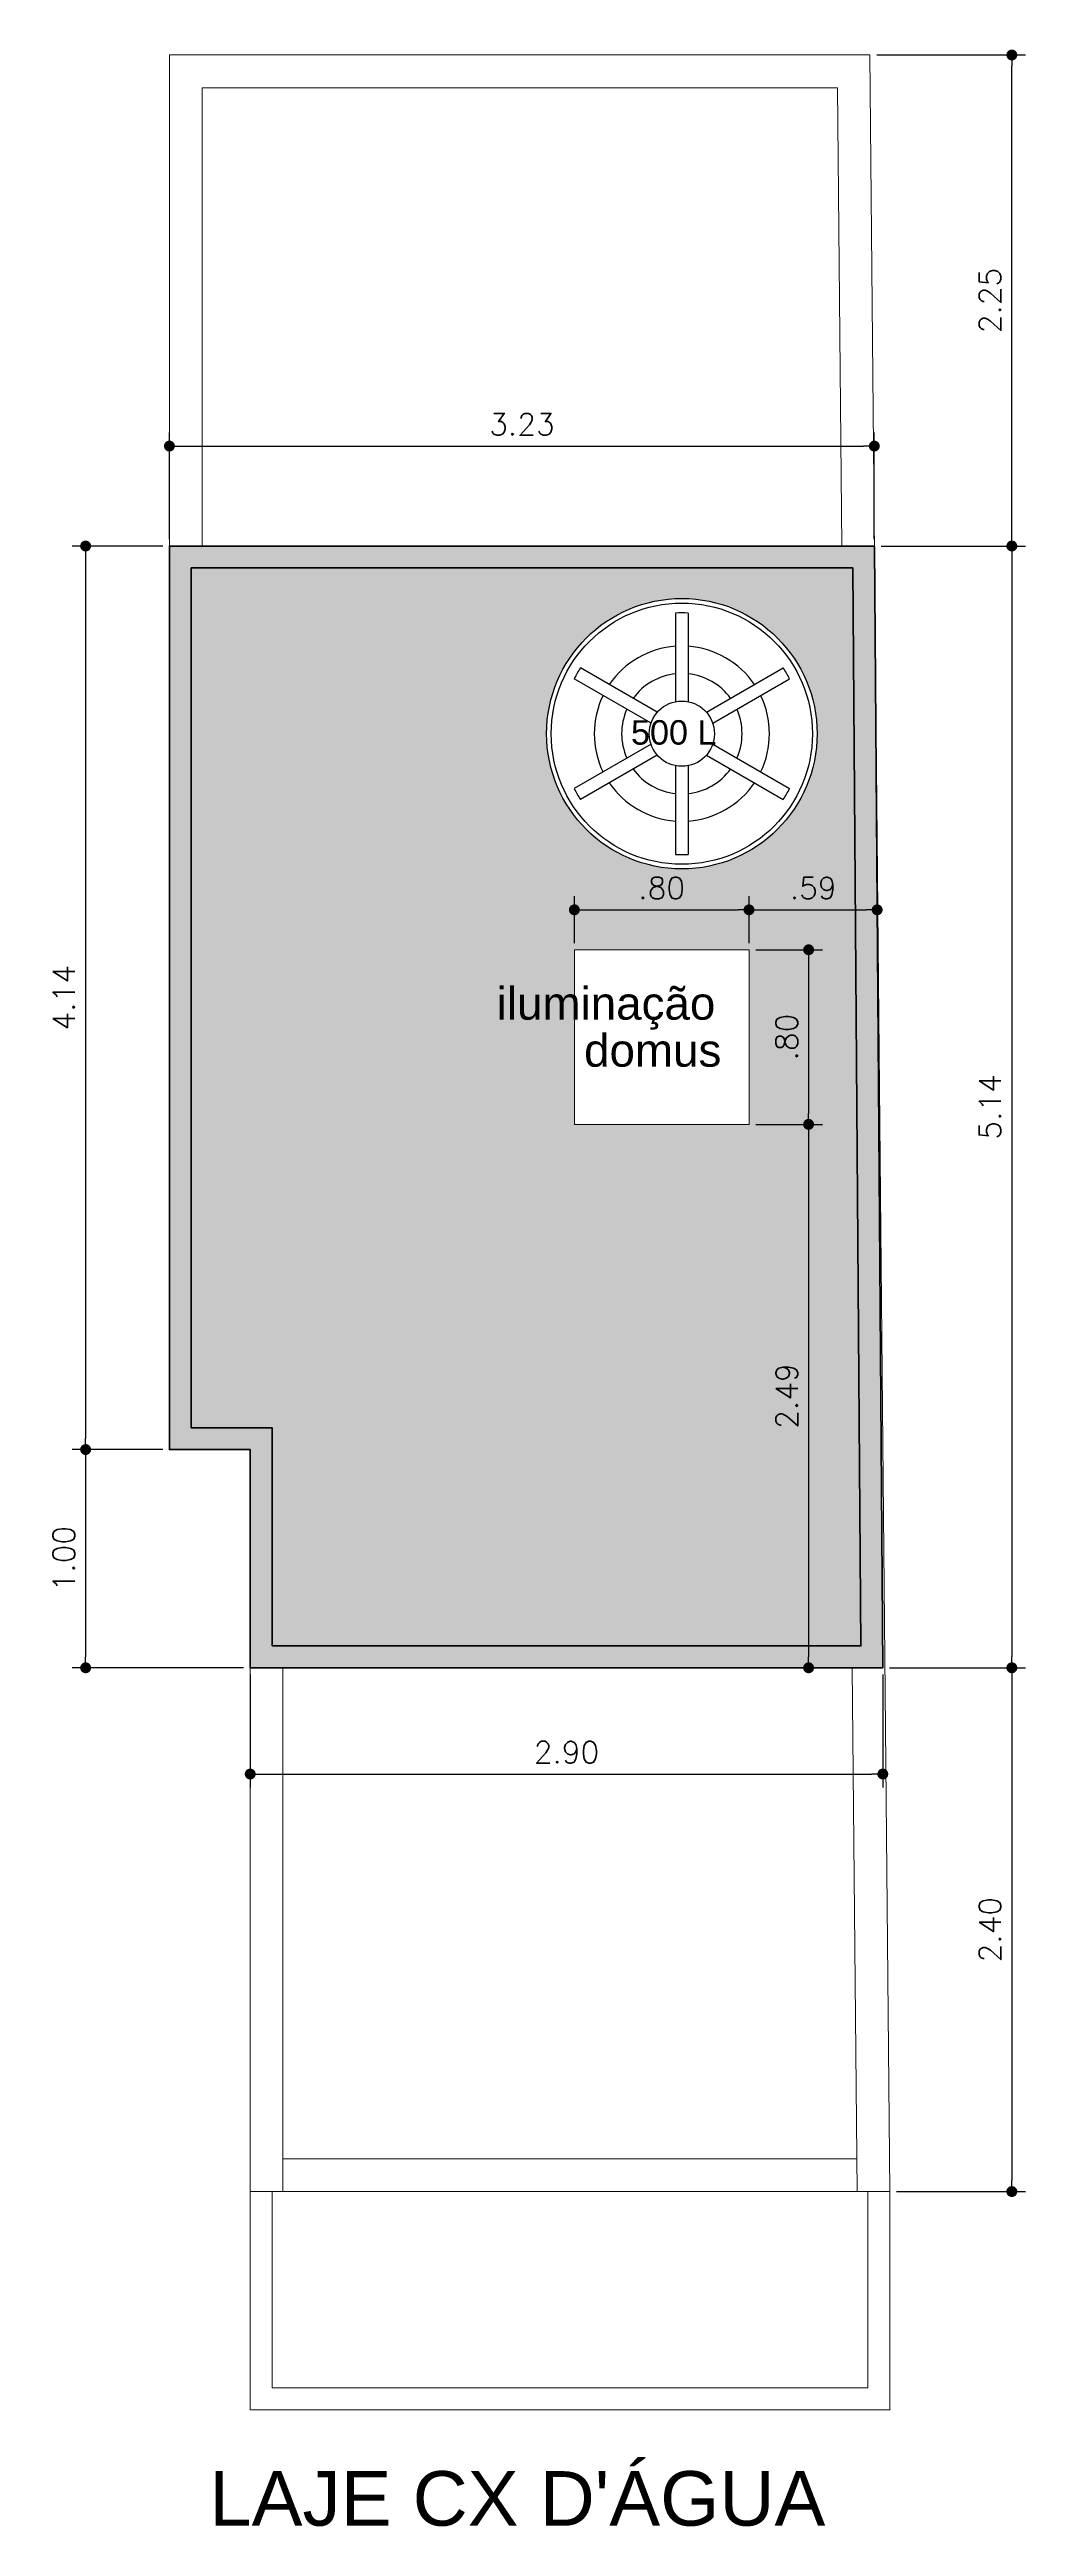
# Model space of a CAD drawing. Header units: millimetres. Extents: x -4763 to 645, y -25 to 217.
# Drawn here: x -33.48 to -29.01, y 45.41 to 56.76 of the extents above; entities that cross this region are included whole.
import ezdxf

# ---------------------------------------------------------------- set-up
doc = ezdxf.new("R2010")
doc.units = ezdxf.units.MM
doc.header["$LTSCALE"] = 0.5
doc.header["$PDMODE"] = 3
for name, color, linetype, lineweight in [('Alvenaria-alta', 5, 'Continuous', 50), ('Alvenaria-baixa', 3, 'Continuous', 20), ('ARQ CINZA', 253, 'Continuous', 13), ('ARQ cota externa', 1, 'Continuous', 15), ('ARQ Esquadria 2', 2, 'Continuous', 20), ('ARQ TEXTO 01', 250, 'Continuous', 18), ('ARQ VISTA 1', 1, 'Continuous', 15)]:
    doc.layers.add(name, color=color, linetype=linetype, lineweight=lineweight)
doc.layers.add('ARQ TEXTO 02', color=3, linetype='Continuous')
doc.layers.add('EQUIPAMENTOS', color=1, linetype='Continuous')
doc.styles.add('arial 015', font='arial.ttf', dxfattribs={"height": 0.15})
doc.styles.add('ARIAL 25', font='arial.ttf', dxfattribs={"height": 0.25})
doc.styles.add('ARIAL-020', font='arial.ttf', dxfattribs={"height": 0.2})
doc.styles.add('RS50', font='romans.shx', dxfattribs={"height": 0.1})
doc.dimstyles.new('Cota 50', dxfattribs={"dimscale": 0.05, "dimtxt": 0.1, "dimasz": 1, "dimexe": 1.25, "dimexo": 0.625, "dimgap": 1, "dimtad": 1, "dimzin": 4, "dimdsep": 46, "dimtxsty": 'RS50', "dimblk": 'DOT', "dimcen": 0.1, "dimclrd": 256, "dimclre": 256, "dimclrt": 256, "dimadec": 0, "dimazin": 0, "dimtfac": 1, "dimtix": 1, "dimtmove": 0, "dimatfit": 3, "dimldrblk": 'DOT', "dimfxl": 1.25, "dimarcsym": 0})

# ---------------------------------------------------------------- blocks, each defined once
blk = doc.blocks.new('_Dot')
at = {"color": 0, "linetype": 'ByBlock', "lineweight": -2}
blk.add_line((-0.5, 0), (-1, 0), dxfattribs=at)
at = {"color": 0, "linetype": 'ByBlock', "const_width": 0.5}
blk.add_lwpolyline([(-0.25, 0, 1), (0.25, 0, 1)], format="xyb", close=True, dxfattribs=at)
blk = doc.blocks.new('*D101')
at = {"layer": 'ARQ cota externa', "lineweight": -2, "transparency": 16777216}
for p, q in [((-32.966, 54.481), (-33.381, 54.481)), ((-33.319, 54.431), (-33.319, 50.391)), ((-32.966, 50.341), (-33.381, 50.341))]:
    blk.add_line(p, q, dxfattribs=at)
at = {"layer": 'DEFPOINTS', "color": 0, "transparency": 16777216}
for p in [(-32.935, 54.481), (-33.319, 50.341), (-32.935, 50.341)]:
    blk.add_point(p, dxfattribs=at)
at = {"layer": 'ARQ cota externa', "lineweight": -2, "transparency": 16777216, "xscale": 0.05, "yscale": 0.05, "zscale": 0.05}
for p, rotation in [((-33.319, 54.481), 90), ((-33.319, 50.341), 270)]:
    blk.add_blockref('_Dot', p, dxfattribs=dict(at, rotation=rotation))
at = {"layer": 'ARQ cota externa', "transparency": 16777216, "insert": (-33.419, 52.411), "char_height": 0.1, "attachment_point": 5, "rotation": 90, "style": 'RS50'}
blk.add_mtext('4.14', dxfattribs=at)
blk = doc.blocks.new('*D102')
at = {"layer": 'ARQ cota externa', "lineweight": -2, "transparency": 16777216}
for p, q in [((-32.966, 50.341), (-33.381, 50.341)), ((-33.319, 50.291), (-33.319, 49.391)), ((-32.596, 49.341), (-33.381, 49.341))]:
    blk.add_line(p, q, dxfattribs=at)
at = {"layer": 'DEFPOINTS', "color": 0, "transparency": 16777216}
for p in [(-32.935, 50.341), (-33.319, 49.341), (-32.565, 49.341)]:
    blk.add_point(p, dxfattribs=at)
at = {"layer": 'ARQ cota externa', "lineweight": -2, "transparency": 16777216, "xscale": 0.05, "yscale": 0.05, "zscale": 0.05}
for p, rotation in [((-33.319, 50.341), 90), ((-33.319, 49.341), 270)]:
    blk.add_blockref('_Dot', p, dxfattribs=dict(at, rotation=rotation))
at = {"layer": 'ARQ cota externa', "transparency": 16777216, "insert": (-33.419, 49.841), "char_height": 0.1, "attachment_point": 5, "rotation": 90, "style": 'RS50'}
blk.add_mtext('1.00', dxfattribs=at)
blk = doc.blocks.new('*D103')
at = {"layer": 'ARQ cota externa', "lineweight": -2, "transparency": 16777216}
for p, q in [((-32.935, 54.512), (-32.935, 55.001)), ((-32.885, 54.939), (-29.756, 54.939)), ((-29.706, 54.512), (-29.706, 55.001))]:
    blk.add_line(p, q, dxfattribs=at)
at = {"layer": 'DEFPOINTS', "color": 0, "transparency": 16777216}
for p in [(-29.706, 54.939), (-32.935, 54.481), (-29.706, 54.481)]:
    blk.add_point(p, dxfattribs=at)
at = {"layer": 'ARQ cota externa', "lineweight": -2, "transparency": 16777216, "xscale": 0.05, "yscale": 0.05, "zscale": 0.05, "rotation": 180}
blk.add_blockref('_Dot', (-32.935, 54.939), dxfattribs=at)
at = {"layer": 'ARQ cota externa', "lineweight": -2, "transparency": 16777216, "xscale": 0.05, "yscale": 0.05, "zscale": 0.05}
blk.add_blockref('_Dot', (-29.706, 54.939), dxfattribs=at)
at = {"layer": 'ARQ cota externa', "transparency": 16777216, "insert": (-31.32, 55.039), "char_height": 0.1, "attachment_point": 5, "style": 'RS50'}
blk.add_mtext('3.23', dxfattribs=at)
blk = doc.blocks.new('*D104')
at = {"layer": 'ARQ cota externa', "lineweight": -2, "transparency": 16777216}
for p, q in [((-32.565, 49.31), (-32.565, 48.792)), ((-29.667, 49.31), (-29.667, 48.792)), ((-32.515, 48.854), (-29.717, 48.854))]:
    blk.add_line(p, q, dxfattribs=at)
at = {"layer": 'DEFPOINTS', "color": 0, "transparency": 16777216}
for p in [(-32.565, 49.341), (-29.667, 49.341), (-29.667, 48.854)]:
    blk.add_point(p, dxfattribs=at)
at = {"layer": 'ARQ cota externa', "lineweight": -2, "transparency": 16777216, "xscale": 0.05, "yscale": 0.05, "zscale": 0.05, "rotation": 180}
blk.add_blockref('_Dot', (-32.565, 48.854), dxfattribs=at)
at = {"layer": 'ARQ cota externa', "lineweight": -2, "transparency": 16777216, "xscale": 0.05, "yscale": 0.05, "zscale": 0.05}
blk.add_blockref('_Dot', (-29.667, 48.854), dxfattribs=at)
at = {"layer": 'ARQ cota externa', "transparency": 16777216, "insert": (-31.116, 48.954), "char_height": 0.1, "attachment_point": 5, "style": 'RS50'}
blk.add_mtext('2.90', dxfattribs=at)
blk = doc.blocks.new('*D106')
at = {"layer": 'ARQ cota externa', "lineweight": -2, "transparency": 16777216}
for p, q in [((-29.674, 54.481), (-29.014, 54.481)), ((-29.076, 54.431), (-29.076, 49.391)), ((-29.636, 49.341), (-29.014, 49.341))]:
    blk.add_line(p, q, dxfattribs=at)
at = {"layer": 'DEFPOINTS', "color": 0, "transparency": 16777216}
for p in [(-29.706, 54.481), (-29.667, 49.341), (-29.076, 49.341)]:
    blk.add_point(p, dxfattribs=at)
at = {"layer": 'ARQ cota externa', "lineweight": -2, "transparency": 16777216, "xscale": 0.05, "yscale": 0.05, "zscale": 0.05}
for p, rotation in [((-29.076, 54.481), 90), ((-29.076, 49.341), 270)]:
    blk.add_blockref('_Dot', p, dxfattribs=dict(at, rotation=rotation))
at = {"layer": 'ARQ cota externa', "transparency": 16777216, "insert": (-29.176, 51.911), "char_height": 0.1, "attachment_point": 5, "rotation": 90, "style": 'RS50'}
blk.add_mtext('5.14', dxfattribs=at)
blk = doc.blocks.new('*D107')
at = {"layer": 'ARQ cota externa', "lineweight": -2, "transparency": 16777216}
for p, q in [((-29.636, 49.341), (-29.014, 49.341)), ((-29.076, 49.291), (-29.076, 46.991)), ((-29.604, 46.941), (-29.014, 46.941))]:
    blk.add_line(p, q, dxfattribs=at)
at = {"layer": 'DEFPOINTS', "color": 0, "transparency": 16777216}
for p in [(-29.667, 49.341), (-29.635, 46.941), (-29.076, 46.941)]:
    blk.add_point(p, dxfattribs=at)
at = {"layer": 'ARQ cota externa', "lineweight": -2, "transparency": 16777216, "xscale": 0.05, "yscale": 0.05, "zscale": 0.05}
for p, rotation in [((-29.076, 49.341), 90), ((-29.076, 46.941), 270)]:
    blk.add_blockref('_Dot', p, dxfattribs=dict(at, rotation=rotation))
at = {"layer": 'ARQ cota externa', "transparency": 16777216, "insert": (-29.176, 48.141), "char_height": 0.1, "attachment_point": 5, "rotation": 90, "style": 'RS50'}
blk.add_mtext('2.40', dxfattribs=at)
blk = doc.blocks.new('*D108')
at = {"layer": 'ARQ cota externa', "lineweight": -2, "transparency": 16777216}
for p, q in [((-29.695, 56.731), (-29.014, 56.731)), ((-29.076, 54.531), (-29.076, 56.681)), ((-29.674, 54.481), (-29.014, 54.481))]:
    blk.add_line(p, q, dxfattribs=at)
at = {"layer": 'DEFPOINTS', "color": 0, "transparency": 16777216}
for p in [(-29.727, 56.731), (-29.076, 56.731), (-29.706, 54.481)]:
    blk.add_point(p, dxfattribs=at)
at = {"layer": 'ARQ cota externa', "lineweight": -2, "transparency": 16777216, "xscale": 0.05, "yscale": 0.05, "zscale": 0.05}
for p, rotation in [((-29.076, 56.731), 90), ((-29.076, 54.481), 270)]:
    blk.add_blockref('_Dot', p, dxfattribs=dict(at, rotation=rotation))
at = {"layer": 'ARQ cota externa', "transparency": 16777216, "insert": (-29.176, 55.606), "char_height": 0.1, "attachment_point": 5, "rotation": 90, "style": 'RS50'}
blk.add_mtext('2.25', dxfattribs=at)
blk = doc.blocks.new('*D117')
at = {"layer": 'ARQ cota externa', "lineweight": -2, "transparency": 16777216}
for p, q in [((-31.08, 52.662), (-31.08, 52.876)), ((-31.03, 52.814), (-30.33, 52.814)), ((-30.28, 52.662), (-30.28, 52.876))]:
    blk.add_line(p, q, dxfattribs=at)
at = {"layer": 'DEFPOINTS', "color": 0, "transparency": 16777216}
for p in [(-30.28, 52.814), (-31.08, 52.631), (-30.28, 52.631)]:
    blk.add_point(p, dxfattribs=at)
at = {"layer": 'ARQ cota externa', "lineweight": -2, "transparency": 16777216, "xscale": 0.05, "yscale": 0.05, "zscale": 0.05, "rotation": 180}
blk.add_blockref('_Dot', (-31.08, 52.814), dxfattribs=at)
at = {"layer": 'ARQ cota externa', "lineweight": -2, "transparency": 16777216, "xscale": 0.05, "yscale": 0.05, "zscale": 0.05}
blk.add_blockref('_Dot', (-30.28, 52.814), dxfattribs=at)
at = {"layer": 'ARQ cota externa', "transparency": 16777216, "insert": (-30.68, 52.914), "char_height": 0.1, "attachment_point": 5, "style": 'RS50'}
blk.add_mtext('.80', dxfattribs=at)
blk = doc.blocks.new('*D118')
at = {"layer": 'ARQ cota externa', "lineweight": -2, "transparency": 16777216}
for p, q in [((-30.28, 52.662), (-30.28, 52.876)), ((-30.23, 52.814), (-29.743, 52.814)), ((-29.693, 52.787), (-29.693, 52.751))]:
    blk.add_line(p, q, dxfattribs=at)
at = {"layer": 'DEFPOINTS', "color": 0, "transparency": 16777216}
for p in [(-29.693, 52.819), (-29.693, 52.814), (-30.28, 52.631)]:
    blk.add_point(p, dxfattribs=at)
at = {"layer": 'ARQ cota externa', "lineweight": -2, "transparency": 16777216, "xscale": 0.05, "yscale": 0.05, "zscale": 0.05, "rotation": 180}
blk.add_blockref('_Dot', (-30.28, 52.814), dxfattribs=at)
at = {"layer": 'ARQ cota externa', "lineweight": -2, "transparency": 16777216, "xscale": 0.05, "yscale": 0.05, "zscale": 0.05}
blk.add_blockref('_Dot', (-29.693, 52.814), dxfattribs=at)
at = {"layer": 'ARQ cota externa', "transparency": 16777216, "insert": (-29.986, 52.914), "char_height": 0.1, "attachment_point": 5, "style": 'RS50'}
blk.add_mtext('.59', dxfattribs=at)
blk = doc.blocks.new('*D119')
at = {"layer": 'ARQ cota externa', "lineweight": -2, "transparency": 16777216}
for p, q in [((-30.248, 52.631), (-29.944, 52.631)), ((-30.007, 52.581), (-30.007, 51.881)), ((-30.248, 51.831), (-29.944, 51.831))]:
    blk.add_line(p, q, dxfattribs=at)
at = {"layer": 'DEFPOINTS', "color": 0, "transparency": 16777216}
for p in [(-30.28, 52.631), (-30.28, 51.831), (-30.007, 51.831)]:
    blk.add_point(p, dxfattribs=at)
at = {"layer": 'ARQ cota externa', "lineweight": -2, "transparency": 16777216, "xscale": 0.05, "yscale": 0.05, "zscale": 0.05}
for p, rotation in [((-30.007, 52.631), 90), ((-30.007, 51.831), 270)]:
    blk.add_blockref('_Dot', p, dxfattribs=dict(at, rotation=rotation))
at = {"layer": 'ARQ cota externa', "transparency": 16777216, "insert": (-30.107, 52.231), "char_height": 0.1, "attachment_point": 5, "rotation": 90, "style": 'RS50'}
blk.add_mtext('.80', dxfattribs=at)
blk = doc.blocks.new('*D120')
at = {"layer": 'ARQ cota externa', "lineweight": -2, "transparency": 16777216}
for p, q in [((-30.248, 51.831), (-29.944, 51.831)), ((-30.007, 51.781), (-30.007, 49.391)), ((-30.038, 49.341), (-30.069, 49.341))]:
    blk.add_line(p, q, dxfattribs=at)
at = {"layer": 'DEFPOINTS', "color": 0, "transparency": 16777216}
for p in [(-30.28, 51.831), (-30.007, 49.341), (-30.006, 49.341)]:
    blk.add_point(p, dxfattribs=at)
at = {"layer": 'ARQ cota externa', "lineweight": -2, "transparency": 16777216, "xscale": 0.05, "yscale": 0.05, "zscale": 0.05}
for p, rotation in [((-30.007, 51.831), 90), ((-30.007, 49.341), 270)]:
    blk.add_blockref('_Dot', p, dxfattribs=dict(at, rotation=rotation))
at = {"layer": 'ARQ cota externa', "transparency": 16777216, "insert": (-30.107, 50.586), "char_height": 0.1, "attachment_point": 5, "rotation": 90, "style": 'RS50'}
blk.add_mtext('2.49', dxfattribs=at)

msp = doc.modelspace()

# ---------------------------------------------------------------- hatches: boundary and pattern name
at = {"layer": 'ARQ CINZA'}
h = msp.add_hatch(color=256, dxfattribs=at)
h.dxf.hatch_style = 1
h.paths.add_polyline_path([(-29.7055, 54.48101), (-32.93511, 54.48101), (-32.93511, 50.34101), (-32.56511, 50.34101), (-32.56511, 49.34087), (-29.66685, 49.34119)])
h.paths.add_polyline_path([(-31.07955, 52.63101), (-30.27955, 52.63101), (-30.27955, 51.83101), (-31.07955, 51.83101)], flags=16)
h.paths.add_polyline_path([(-31.20733, 53.62113, -1), (-29.96803, 53.62113, -1)], flags=16)
h.paths.add_polyline_path([(-31.18615, 53.62113, -1), (-29.9892, 53.62113, -1)], flags=0)
h.paths.add_polyline_path([(-31.05227, 53.32007, -0.02569483), (-31.0807, 53.36931), (-30.94859, 53.44558, -0.23029658), (-30.94859, 53.79668), (-31.0807, 53.87295, -0.02569483), (-31.05227, 53.92219), (-30.92016, 53.84592, -0.23029658), (-30.61611, 54.02147), (-30.61611, 54.17401, -0.02569483), (-30.55924, 54.17401), (-30.55924, 54.02147, -0.23029658), (-30.25519, 53.84592), (-30.12308, 53.92219, -0.02569483), (-30.09465, 53.87295), (-30.22676, 53.79668, -0.23029658), (-30.22676, 53.44558), (-30.09465, 53.36931, -0.02569483), (-30.12308, 53.32007), (-30.25519, 53.39634, -0.23029658), (-30.55924, 53.22079), (-30.55924, 53.06825, -0.02569483), (-30.61611, 53.06825), (-30.61611, 53.22079, -0.23029658), (-30.92016, 53.39634)], flags=0)
h.paths.add_polyline_path([(-30.73705, 53.62113, -1), (-30.43831, 53.62113, -1)], flags=0)
h.paths.add_polyline_path([(-31.06502, 52.01338), (-30.36107, 52.01338), (-30.36107, 52.32248), (-31.06502, 52.32248)], flags=8)
h.paths.add_polyline_path([(-31.46574, 52.22883), (-30.38903, 52.22883), (-30.38903, 52.53793), (-31.46574, 52.53793)], flags=24)
h.paths.add_polyline_path([(-30.84312, 53.50943), (-30.39558, 53.50943), (-30.39558, 53.74023), (-30.84312, 53.74023)], flags=8)

# ---------------------------------------------------------------- linework, layer by layer
at = {"layer": 'Alvenaria-alta'}
msp.add_line((-32.78511, 54.48101), (-30.74388, 54.48101), dxfattribs=at)
for points in [[(-32.56511, 49.34087), (-29.66685, 49.34119), (-29.7055, 54.48101), (-32.93511, 54.48101), (-32.93511, 50.34101), (-32.56511, 50.34101), (-32.56511, 49.34101)], [(-32.46511, 49.44089), (-29.76761, 49.44118), (-29.80475, 54.38101), (-32.83511, 54.38101), (-32.83511, 50.44101), (-32.46511, 50.44101)]]:
    msp.add_lwpolyline(points, close=True, dxfattribs=at)
at = {"layer": 'Alvenaria-baixa'}
for p, q in [((-32.93511, 50.34101), (-32.93511, 56.73101)), ((-32.93511, 56.73101), (-29.72651, 56.73101)), ((-29.63511, 46.94101), (-29.72651, 56.73101)), ((-32.78511, 54.48101), (-32.78511, 56.58101)), ((-32.78511, 56.58101), (-29.87511, 56.58101)), ((-29.85551, 54.48101), (-29.87511, 56.58101)), ((-32.56511, 50.34101), (-32.93511, 50.34101)), ((-32.56511, 46.94101), (-32.56511, 50.34101)), ((-32.41511, 46.94101), (-32.41511, 49.34089)), ((-29.78511, 46.94101), (-29.80752, 49.34118)), ((-32.41511, 47.09101), (-29.78511, 47.09101)), ((-32.56511, 46.94101), (-32.41511, 46.94101)), ((-32.41511, 46.94101), (-29.78511, 46.94101)), ((-29.78511, 46.94101), (-29.63511, 46.94101))]:
    msp.add_line(p, q, dxfattribs=at)
at = {"layer": 'ARQ Esquadria 2'}
msp.add_lwpolyline([(-30.27955, 51.83101), (-31.07955, 51.83101), (-31.07955, 52.63101), (-30.27955, 52.63101)], close=True, dxfattribs=at)
at = {"layer": 'ARQ VISTA 1', "ltscale": 0.5}
for p, q in [((-32.56511, 46.94101), (-32.56511, 45.94101)), ((-32.46511, 46.94101), (-32.46511, 46.04101)), ((-29.73519, 46.94101), (-29.73519, 46.04101)), ((-29.63519, 46.94101), (-29.63519, 45.94101)), ((-32.46511, 46.04101), (-29.73519, 46.04101)), ((-32.56511, 45.94101), (-29.63519, 45.94101))]:
    msp.add_line(p, q, dxfattribs=at)
at = {"layer": 'EQUIPAMENTOS'}
for p, q in [((-30.61611, 54.17401), (-30.61611, 53.76777)), ((-30.55924, 54.17401), (-30.55924, 53.76777)), ((-30.70045, 53.71907), (-31.05227, 53.92219)), ((-30.4749, 53.71907), (-30.12308, 53.92219)), ((-30.72889, 53.66983), (-31.0807, 53.87295)), ((-30.44647, 53.66983), (-30.09465, 53.87295)), ((-30.72889, 53.57243), (-31.0807, 53.36931)), ((-30.44647, 53.57243), (-30.09465, 53.36931)), ((-30.70045, 53.52319), (-31.05227, 53.32007)), ((-30.61611, 53.47449), (-30.61611, 53.06825)), ((-30.55924, 53.47449), (-30.55924, 53.06825)), ((-30.4749, 53.52319), (-30.12308, 53.32007))]:
    msp.add_line(p, q, dxfattribs=at)
for radius in [0.61965, 0.59847, 0.14937]:
    msp.add_circle((-30.58768, 53.62113), radius, dxfattribs=at)
for radius, start, end in [(0.55361, 87.056238, 92.943762), (0.55361, 147.056238, 152.943762), (0.40135, 94.062195, 145.937805), (0.40135, 34.062195, 85.937805), (0.55361, 27.056238, 32.943762), (0.27589, 95.914837, 144.085163), (0.27589, 35.914837, 84.085163), (0.40135, 154.062195, 205.937805), (0.27589, 155.914837, 204.085163), (0.27589, 335.914837, 24.085163), (0.40135, 334.062195, 25.937805), (0.27589, 215.914837, 264.085163), (0.27589, 275.914837, 324.085163), (0.55361, 207.056238, 212.943762), (0.40135, 214.062195, 265.937805), (0.40135, 274.062195, 325.937805), (0.55361, 327.056238, 332.943762), (0.55361, 267.056238, 272.943762)]:
    msp.add_arc((-30.58768, 53.62113), radius, start, end, dxfattribs=at)

# ---------------------------------------------------------------- texts
at = {"layer": 'ARQ TEXTO 01', "char_height": 0.15, "attachment_point": 3, "style": 'arial 015'}
for s, insert in [('iluminação', (-30.43431, 52.46073)), ('domus', (-30.40665, 52.24528))]:
    msp.add_mtext_dynamic_manual_height_columns(s, width=0.9763561, gutter_width=0.75, heights=[0], dxfattribs=dict(at, insert=insert))
at = {"layer": 'ARQ TEXTO 02', "style": 'ARIAL 25'}
msp.add_text("LAJE CX D'ÁGUA", height=0.25, dxfattribs=at).set_placement((-32.75257, 45.40992))
at = {"layer": 'EQUIPAMENTOS', "insert": (-30.42916, 53.68305), "char_height": 0.112, "attachment_point": 3, "style": 'ARIAL-020'}
msp.add_mtext_dynamic_manual_height_columns('500 L', width=1.0388837, gutter_width=3, heights=[0], dxfattribs=at)

# ---------------------------------------------------------------- dimensions: what is measured, and where the dimension line sits
at = {"layer": 'ARQ cota externa'}
for base, p1, p2, picture, middle in [((-29.07612, 56.73101), (-29.7055, 54.48101), (-29.72651, 56.73101), '*D108', (-29.17612, 55.60601)), ((-33.31867, 50.34101), (-32.93511, 54.48101), (-32.93511, 50.34101), '*D101', (-33.41867, 52.41101)), ((-29.07612, 49.34119), (-29.7055, 54.48101), (-29.66685, 49.34119), '*D106', (-29.17612, 51.9111)), ((-30.00677, 51.83101), (-30.27955, 52.63101), (-30.27955, 51.83101), '*D119', (-30.10677, 52.23101))]:
    dim = msp.add_linear_dim(base=base, p1=p1, p2=p2, angle=90, dimstyle='Cota 50', dxfattribs=at)
    dim.commit()
    dim.dimension.update_dxf_attribs({"geometry": picture, "text_midpoint": middle})
for base, p1, p2, picture, middle in [((-29.7055, 54.93881), (-32.93511, 54.48101), (-29.7055, 54.48101), '*D103', (-31.32031, 55.03881)), ((-30.27955, 52.81372), (-31.07955, 52.63101), (-30.27955, 52.63101), '*D117', (-30.67955, 52.91372)), ((-29.66685, 48.85435), (-32.56511, 49.34087), (-29.66685, 49.34119), '*D104', (-31.11598, 48.95435))]:
    dim = msp.add_linear_dim(base=base, p1=p1, p2=p2, dimstyle='Cota 50', dxfattribs=at)
    dim.commit()
    dim.dimension.update_dxf_attribs({"geometry": picture, "text_midpoint": middle})
dim = msp.add_linear_dim(base=(-29.693, 52.81372), p1=(-30.27955, 52.63101), p2=(-29.693, 52.81852), dimstyle='Cota 50', override={"dimtmove": 1}, dxfattribs=at)
dim.commit()
dim.dimension.update_dxf_attribs({"geometry": '*D118', "text_midpoint": (-29.98627, 52.91372)})
for base, p1, p2, picture, middle in [((-30.00677, 49.34116), (-30.27955, 51.83101), (-30.00647, 49.34116), '*D120', (-30.10677, 50.58609)), ((-33.31867, 49.34101), (-32.93511, 50.34101), (-32.56511, 49.34101), '*D102', (-33.41867, 49.84101)), ((-29.07612, 46.94101), (-29.66685, 49.34119), (-29.63511, 46.94101), '*D107', (-29.17612, 48.1411))]:
    dim = msp.add_linear_dim(base=base, p1=p1, p2=p2, angle=90, dimstyle='Cota 50', override={"dimtmove": 1}, dxfattribs=at)
    dim.commit()
    dim.dimension.update_dxf_attribs({"geometry": picture, "text_midpoint": middle})

doc.saveas('drawing.dxf')
